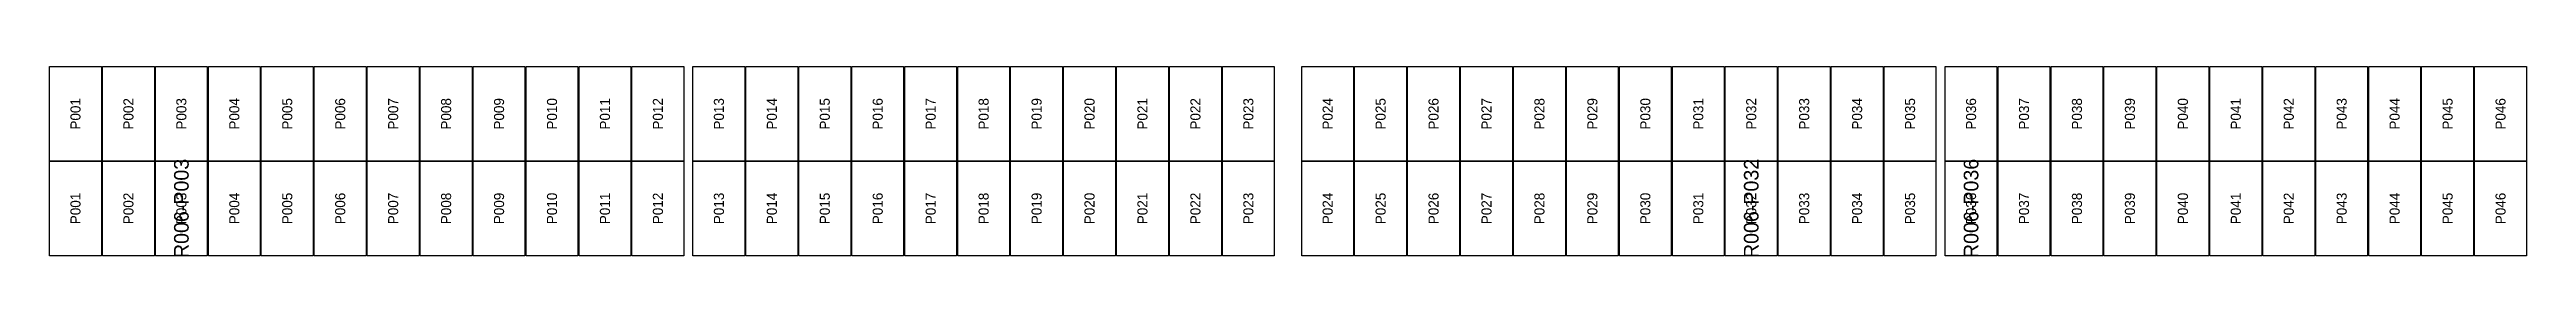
# Model space of a CAD drawing. Extents: x 296295 to 296770, y 651564 to 652121.
# Drawn here: x 296307.5 to 296361.7, y 652100.4 to 652104.6 of the extents above; entities that cross this region are included whole.
import ezdxf
from ezdxf.enums import TextEntityAlignment as Align

# ---------------------------------------------------------------- set-up
doc = ezdxf.new("R2010")
doc.units = 0

msp = doc.modelspace()

# ---------------------------------------------------------------- texts
at = {"layer": 'DEFECT_LABELS'}
for s, p in [('R006-P003', (296310.407, 652101.464)), ('R006-P032', (296344.741, 652101.464)), ('R006-P036', (296349.549, 652101.464))]:
    msp.add_text(s, height=0.32, rotation=90, dxfattribs=at).set_placement(p, align=Align.MIDDLE_CENTER)
at = {"layer": 'PANEL_POSITION'}
for s, p in [('P001', (296308.091, 652103.527)), ('P002', (296309.249, 652103.527)), ('P003', (296310.407, 652103.527)), ('P004', (296311.565, 652103.527)), ('P005', (296312.723, 652103.527)), ('P006', (296313.881, 652103.527)), ('P007', (296315.039, 652103.527)), ('P008', (296316.197, 652103.527)), ('P009', (296317.355, 652103.527)), ('P010', (296318.513, 652103.527)), ('P011', (296319.671, 652103.527)), ('P012', (296320.829, 652103.527)), ('P013', (296322.163, 652103.527)), ('P014', (296323.321, 652103.527)), ('P015', (296324.479, 652103.527)), ('P016', (296325.637, 652103.527)), ('P017', (296326.795, 652103.527)), ('P018', (296327.953, 652103.527)), ('P019', (296329.111, 652103.527)), ('P020', (296330.269, 652103.527)), ('P021', (296331.427, 652103.527)), ('P022', (296332.585, 652103.527)), ('P023', (296333.743, 652103.527)), ('P024', (296335.477, 652103.527)), ('P025', (296336.635, 652103.527)), ('P026', (296337.793, 652103.527)), ('P027', (296338.951, 652103.527)), ('P028', (296340.109, 652103.527)), ('P029', (296341.267, 652103.527)), ('P030', (296342.425, 652103.527)), ('P031', (296343.583, 652103.527)), ('P032', (296344.741, 652103.527)), ('P033', (296345.899, 652103.527)), ('P034', (296347.057, 652103.527)), ('P035', (296348.215, 652103.527)), ('P036', (296349.549, 652103.527)), ('P037', (296350.707, 652103.527)), ('P038', (296351.865, 652103.527)), ('P039', (296353.023, 652103.527)), ('P040', (296354.181, 652103.527)), ('P041', (296355.339, 652103.527)), ('P042', (296356.497, 652103.527)), ('P043', (296357.655, 652103.527)), ('P044', (296358.813, 652103.527)), ('P045', (296359.971, 652103.527)), ('P046', (296361.129, 652103.527)), ('P001', (296308.091, 652101.464)), ('P002', (296309.249, 652101.464)), ('P003', (296310.407, 652101.464)), ('P004', (296311.565, 652101.464)), ('P005', (296312.723, 652101.464)), ('P006', (296313.881, 652101.464)), ('P007', (296315.039, 652101.464)), ('P008', (296316.197, 652101.464)), ('P009', (296317.355, 652101.464)), ('P010', (296318.513, 652101.464)), ('P011', (296319.671, 652101.464)), ('P012', (296320.829, 652101.464)), ('P013', (296322.163, 652101.464)), ('P014', (296323.321, 652101.464)), ('P015', (296324.479, 652101.464)), ('P016', (296325.637, 652101.464)), ('P017', (296326.795, 652101.464)), ('P018', (296327.953, 652101.464)), ('P019', (296329.111, 652101.464)), ('P020', (296330.269, 652101.464)), ('P021', (296331.427, 652101.464)), ('P022', (296332.585, 652101.464)), ('P023', (296333.743, 652101.464)), ('P024', (296335.477, 652101.464)), ('P025', (296336.635, 652101.464)), ('P026', (296337.793, 652101.464)), ('P027', (296338.951, 652101.464)), ('P028', (296340.109, 652101.464)), ('P029', (296341.267, 652101.464)), ('P030', (296342.425, 652101.464)), ('P031', (296343.583, 652101.464)), ('P032', (296344.741, 652101.464)), ('P033', (296345.899, 652101.464)), ('P034', (296347.057, 652101.464)), ('P035', (296348.215, 652101.464)), ('P036', (296349.549, 652101.464)), ('P037', (296350.707, 652101.464)), ('P038', (296351.865, 652101.464)), ('P039', (296353.023, 652101.464)), ('P040', (296354.181, 652101.464)), ('P041', (296355.339, 652101.464)), ('P042', (296356.497, 652101.464)), ('P043', (296357.655, 652101.464)), ('P044', (296358.813, 652101.464)), ('P045', (296359.971, 652101.464)), ('P046', (296361.129, 652101.464))]:
    msp.add_text(s, height=0.22, rotation=90, dxfattribs=at).set_placement(p, align=Align.MIDDLE_CENTER)

# ---------------------------------------------------------------- linework, layer by layer
at = {"layer": 'DEFECTIVE_PANELS'}
for points in [[(296309.84, 652102.496), (296310.974, 652102.496), (296310.974, 652100.433), (296309.84, 652100.433)], [(296344.174, 652102.496), (296345.308, 652102.496), (296345.308, 652100.433), (296344.174, 652100.433)], [(296348.982, 652102.496), (296350.116, 652102.496), (296350.116, 652100.433), (296348.982, 652100.433)]]:
    msp.add_lwpolyline(points, close=True, dxfattribs=at)
at = {"layer": 'PANELS_MASTER'}
for points in [[(296307.524, 652104.559), (296308.658, 652104.559), (296308.658, 652102.496), (296307.524, 652102.496)], [(296308.682, 652104.559), (296309.816, 652104.559), (296309.816, 652102.496), (296308.682, 652102.496)], [(296309.84, 652104.559), (296310.974, 652104.559), (296310.974, 652102.496), (296309.84, 652102.496)], [(296310.998, 652104.559), (296312.132, 652104.559), (296312.132, 652102.496), (296310.998, 652102.496)], [(296312.156, 652104.559), (296313.29, 652104.559), (296313.29, 652102.496), (296312.156, 652102.496)], [(296313.314, 652104.559), (296314.448, 652104.559), (296314.448, 652102.496), (296313.314, 652102.496)], [(296314.472, 652104.559), (296315.606, 652104.559), (296315.606, 652102.496), (296314.472, 652102.496)], [(296315.63, 652104.559), (296316.764, 652104.559), (296316.764, 652102.496), (296315.63, 652102.496)], [(296316.788, 652104.559), (296317.922, 652104.559), (296317.922, 652102.496), (296316.788, 652102.496)], [(296317.946, 652104.559), (296319.08, 652104.559), (296319.08, 652102.496), (296317.946, 652102.496)], [(296319.104, 652104.559), (296320.238, 652104.559), (296320.238, 652102.496), (296319.104, 652102.496)], [(296320.262, 652104.559), (296321.396, 652104.559), (296321.396, 652102.496), (296320.262, 652102.496)], [(296321.596, 652104.559), (296322.73, 652104.559), (296322.73, 652102.496), (296321.596, 652102.496)], [(296322.754, 652104.559), (296323.888, 652104.559), (296323.888, 652102.496), (296322.754, 652102.496)], [(296323.912, 652104.559), (296325.046, 652104.559), (296325.046, 652102.496), (296323.912, 652102.496)], [(296325.07, 652104.559), (296326.204, 652104.559), (296326.204, 652102.496), (296325.07, 652102.496)], [(296326.228, 652104.559), (296327.362, 652104.559), (296327.362, 652102.496), (296326.228, 652102.496)], [(296327.386, 652104.559), (296328.52, 652104.559), (296328.52, 652102.496), (296327.386, 652102.496)], [(296328.544, 652104.559), (296329.678, 652104.559), (296329.678, 652102.496), (296328.544, 652102.496)], [(296329.702, 652104.559), (296330.836, 652104.559), (296330.836, 652102.496), (296329.702, 652102.496)], [(296330.86, 652104.559), (296331.994, 652104.559), (296331.994, 652102.496), (296330.86, 652102.496)], [(296332.018, 652104.559), (296333.152, 652104.559), (296333.152, 652102.496), (296332.018, 652102.496)], [(296333.176, 652104.559), (296334.31, 652104.559), (296334.31, 652102.496), (296333.176, 652102.496)], [(296334.91, 652104.559), (296336.044, 652104.559), (296336.044, 652102.496), (296334.91, 652102.496)], [(296336.068, 652104.559), (296337.202, 652104.559), (296337.202, 652102.496), (296336.068, 652102.496)], [(296337.226, 652104.559), (296338.36, 652104.559), (296338.36, 652102.496), (296337.226, 652102.496)], [(296338.384, 652104.559), (296339.518, 652104.559), (296339.518, 652102.496), (296338.384, 652102.496)], [(296339.542, 652104.559), (296340.676, 652104.559), (296340.676, 652102.496), (296339.542, 652102.496)], [(296340.7, 652104.559), (296341.834, 652104.559), (296341.834, 652102.496), (296340.7, 652102.496)], [(296341.858, 652104.559), (296342.992, 652104.559), (296342.992, 652102.496), (296341.858, 652102.496)], [(296343.016, 652104.559), (296344.15, 652104.559), (296344.15, 652102.496), (296343.016, 652102.496)], [(296344.174, 652104.559), (296345.308, 652104.559), (296345.308, 652102.496), (296344.174, 652102.496)], [(296345.332, 652104.559), (296346.466, 652104.559), (296346.466, 652102.496), (296345.332, 652102.496)], [(296346.49, 652104.559), (296347.624, 652104.559), (296347.624, 652102.496), (296346.49, 652102.496)], [(296347.648, 652104.559), (296348.782, 652104.559), (296348.782, 652102.496), (296347.648, 652102.496)], [(296348.982, 652104.559), (296350.116, 652104.559), (296350.116, 652102.496), (296348.982, 652102.496)], [(296350.14, 652104.559), (296351.274, 652104.559), (296351.274, 652102.496), (296350.14, 652102.496)], [(296351.298, 652104.559), (296352.432, 652104.559), (296352.432, 652102.496), (296351.298, 652102.496)], [(296352.456, 652104.559), (296353.59, 652104.559), (296353.59, 652102.496), (296352.456, 652102.496)], [(296353.614, 652104.559), (296354.748, 652104.559), (296354.748, 652102.496), (296353.614, 652102.496)], [(296354.772, 652104.559), (296355.906, 652104.559), (296355.906, 652102.496), (296354.772, 652102.496)], [(296355.93, 652104.559), (296357.064, 652104.559), (296357.064, 652102.496), (296355.93, 652102.496)], [(296357.088, 652104.559), (296358.222, 652104.559), (296358.222, 652102.496), (296357.088, 652102.496)], [(296358.246, 652104.559), (296359.38, 652104.559), (296359.38, 652102.496), (296358.246, 652102.496)], [(296359.404, 652104.559), (296360.538, 652104.559), (296360.538, 652102.496), (296359.404, 652102.496)], [(296360.562, 652104.559), (296361.696, 652104.559), (296361.696, 652102.496), (296360.562, 652102.496)], [(296307.524, 652102.496), (296308.658, 652102.496), (296308.658, 652100.433), (296307.524, 652100.433)], [(296308.682, 652102.496), (296309.816, 652102.496), (296309.816, 652100.433), (296308.682, 652100.433)], [(296310.998, 652102.496), (296312.132, 652102.496), (296312.132, 652100.433), (296310.998, 652100.433)], [(296312.156, 652102.496), (296313.29, 652102.496), (296313.29, 652100.433), (296312.156, 652100.433)], [(296313.314, 652102.496), (296314.448, 652102.496), (296314.448, 652100.433), (296313.314, 652100.433)], [(296314.472, 652102.496), (296315.606, 652102.496), (296315.606, 652100.433), (296314.472, 652100.433)], [(296315.63, 652102.496), (296316.764, 652102.496), (296316.764, 652100.433), (296315.63, 652100.433)], [(296316.788, 652102.496), (296317.922, 652102.496), (296317.922, 652100.433), (296316.788, 652100.433)], [(296317.946, 652102.496), (296319.08, 652102.496), (296319.08, 652100.433), (296317.946, 652100.433)], [(296319.104, 652102.496), (296320.238, 652102.496), (296320.238, 652100.433), (296319.104, 652100.433)], [(296320.262, 652102.496), (296321.396, 652102.496), (296321.396, 652100.433), (296320.262, 652100.433)], [(296321.596, 652102.496), (296322.73, 652102.496), (296322.73, 652100.433), (296321.596, 652100.433)], [(296322.754, 652102.496), (296323.888, 652102.496), (296323.888, 652100.433), (296322.754, 652100.433)], [(296323.912, 652102.496), (296325.046, 652102.496), (296325.046, 652100.433), (296323.912, 652100.433)], [(296325.07, 652102.496), (296326.204, 652102.496), (296326.204, 652100.433), (296325.07, 652100.433)], [(296326.228, 652102.496), (296327.362, 652102.496), (296327.362, 652100.433), (296326.228, 652100.433)], [(296327.386, 652102.496), (296328.52, 652102.496), (296328.52, 652100.433), (296327.386, 652100.433)], [(296328.544, 652102.496), (296329.678, 652102.496), (296329.678, 652100.433), (296328.544, 652100.433)], [(296329.702, 652102.496), (296330.836, 652102.496), (296330.836, 652100.433), (296329.702, 652100.433)], [(296330.86, 652102.496), (296331.994, 652102.496), (296331.994, 652100.433), (296330.86, 652100.433)], [(296332.018, 652102.496), (296333.152, 652102.496), (296333.152, 652100.433), (296332.018, 652100.433)], [(296333.176, 652102.496), (296334.31, 652102.496), (296334.31, 652100.433), (296333.176, 652100.433)], [(296334.91, 652102.496), (296336.044, 652102.496), (296336.044, 652100.433), (296334.91, 652100.433)], [(296336.068, 652102.496), (296337.202, 652102.496), (296337.202, 652100.433), (296336.068, 652100.433)], [(296337.226, 652102.496), (296338.36, 652102.496), (296338.36, 652100.433), (296337.226, 652100.433)], [(296338.384, 652102.496), (296339.518, 652102.496), (296339.518, 652100.433), (296338.384, 652100.433)], [(296339.542, 652102.496), (296340.676, 652102.496), (296340.676, 652100.433), (296339.542, 652100.433)], [(296340.7, 652102.496), (296341.834, 652102.496), (296341.834, 652100.433), (296340.7, 652100.433)], [(296341.858, 652102.496), (296342.992, 652102.496), (296342.992, 652100.433), (296341.858, 652100.433)], [(296343.016, 652102.496), (296344.15, 652102.496), (296344.15, 652100.433), (296343.016, 652100.433)], [(296345.332, 652102.496), (296346.466, 652102.496), (296346.466, 652100.433), (296345.332, 652100.433)], [(296346.49, 652102.496), (296347.624, 652102.496), (296347.624, 652100.433), (296346.49, 652100.433)], [(296347.648, 652102.496), (296348.782, 652102.496), (296348.782, 652100.433), (296347.648, 652100.433)], [(296350.14, 652102.496), (296351.274, 652102.496), (296351.274, 652100.433), (296350.14, 652100.433)], [(296351.298, 652102.496), (296352.432, 652102.496), (296352.432, 652100.433), (296351.298, 652100.433)], [(296352.456, 652102.496), (296353.59, 652102.496), (296353.59, 652100.433), (296352.456, 652100.433)], [(296353.614, 652102.496), (296354.748, 652102.496), (296354.748, 652100.433), (296353.614, 652100.433)], [(296354.772, 652102.496), (296355.906, 652102.496), (296355.906, 652100.433), (296354.772, 652100.433)], [(296355.93, 652102.496), (296357.064, 652102.496), (296357.064, 652100.433), (296355.93, 652100.433)], [(296357.088, 652102.496), (296358.222, 652102.496), (296358.222, 652100.433), (296357.088, 652100.433)], [(296358.246, 652102.496), (296359.38, 652102.496), (296359.38, 652100.433), (296358.246, 652100.433)], [(296359.404, 652102.496), (296360.538, 652102.496), (296360.538, 652100.433), (296359.404, 652100.433)], [(296360.562, 652102.496), (296361.696, 652102.496), (296361.696, 652100.433), (296360.562, 652100.433)]]:
    msp.add_lwpolyline(points, close=True, dxfattribs=at)

msp.set_redraw_order([(e.dxf.handle, doc.entitydb.next_handle()) for e in msp.query("TEXT MTEXT ATTDEF DIMENSION ARC_DIMENSION")])  # texts and dimensions are drawn at this point

doc.saveas('drawing.dxf')
